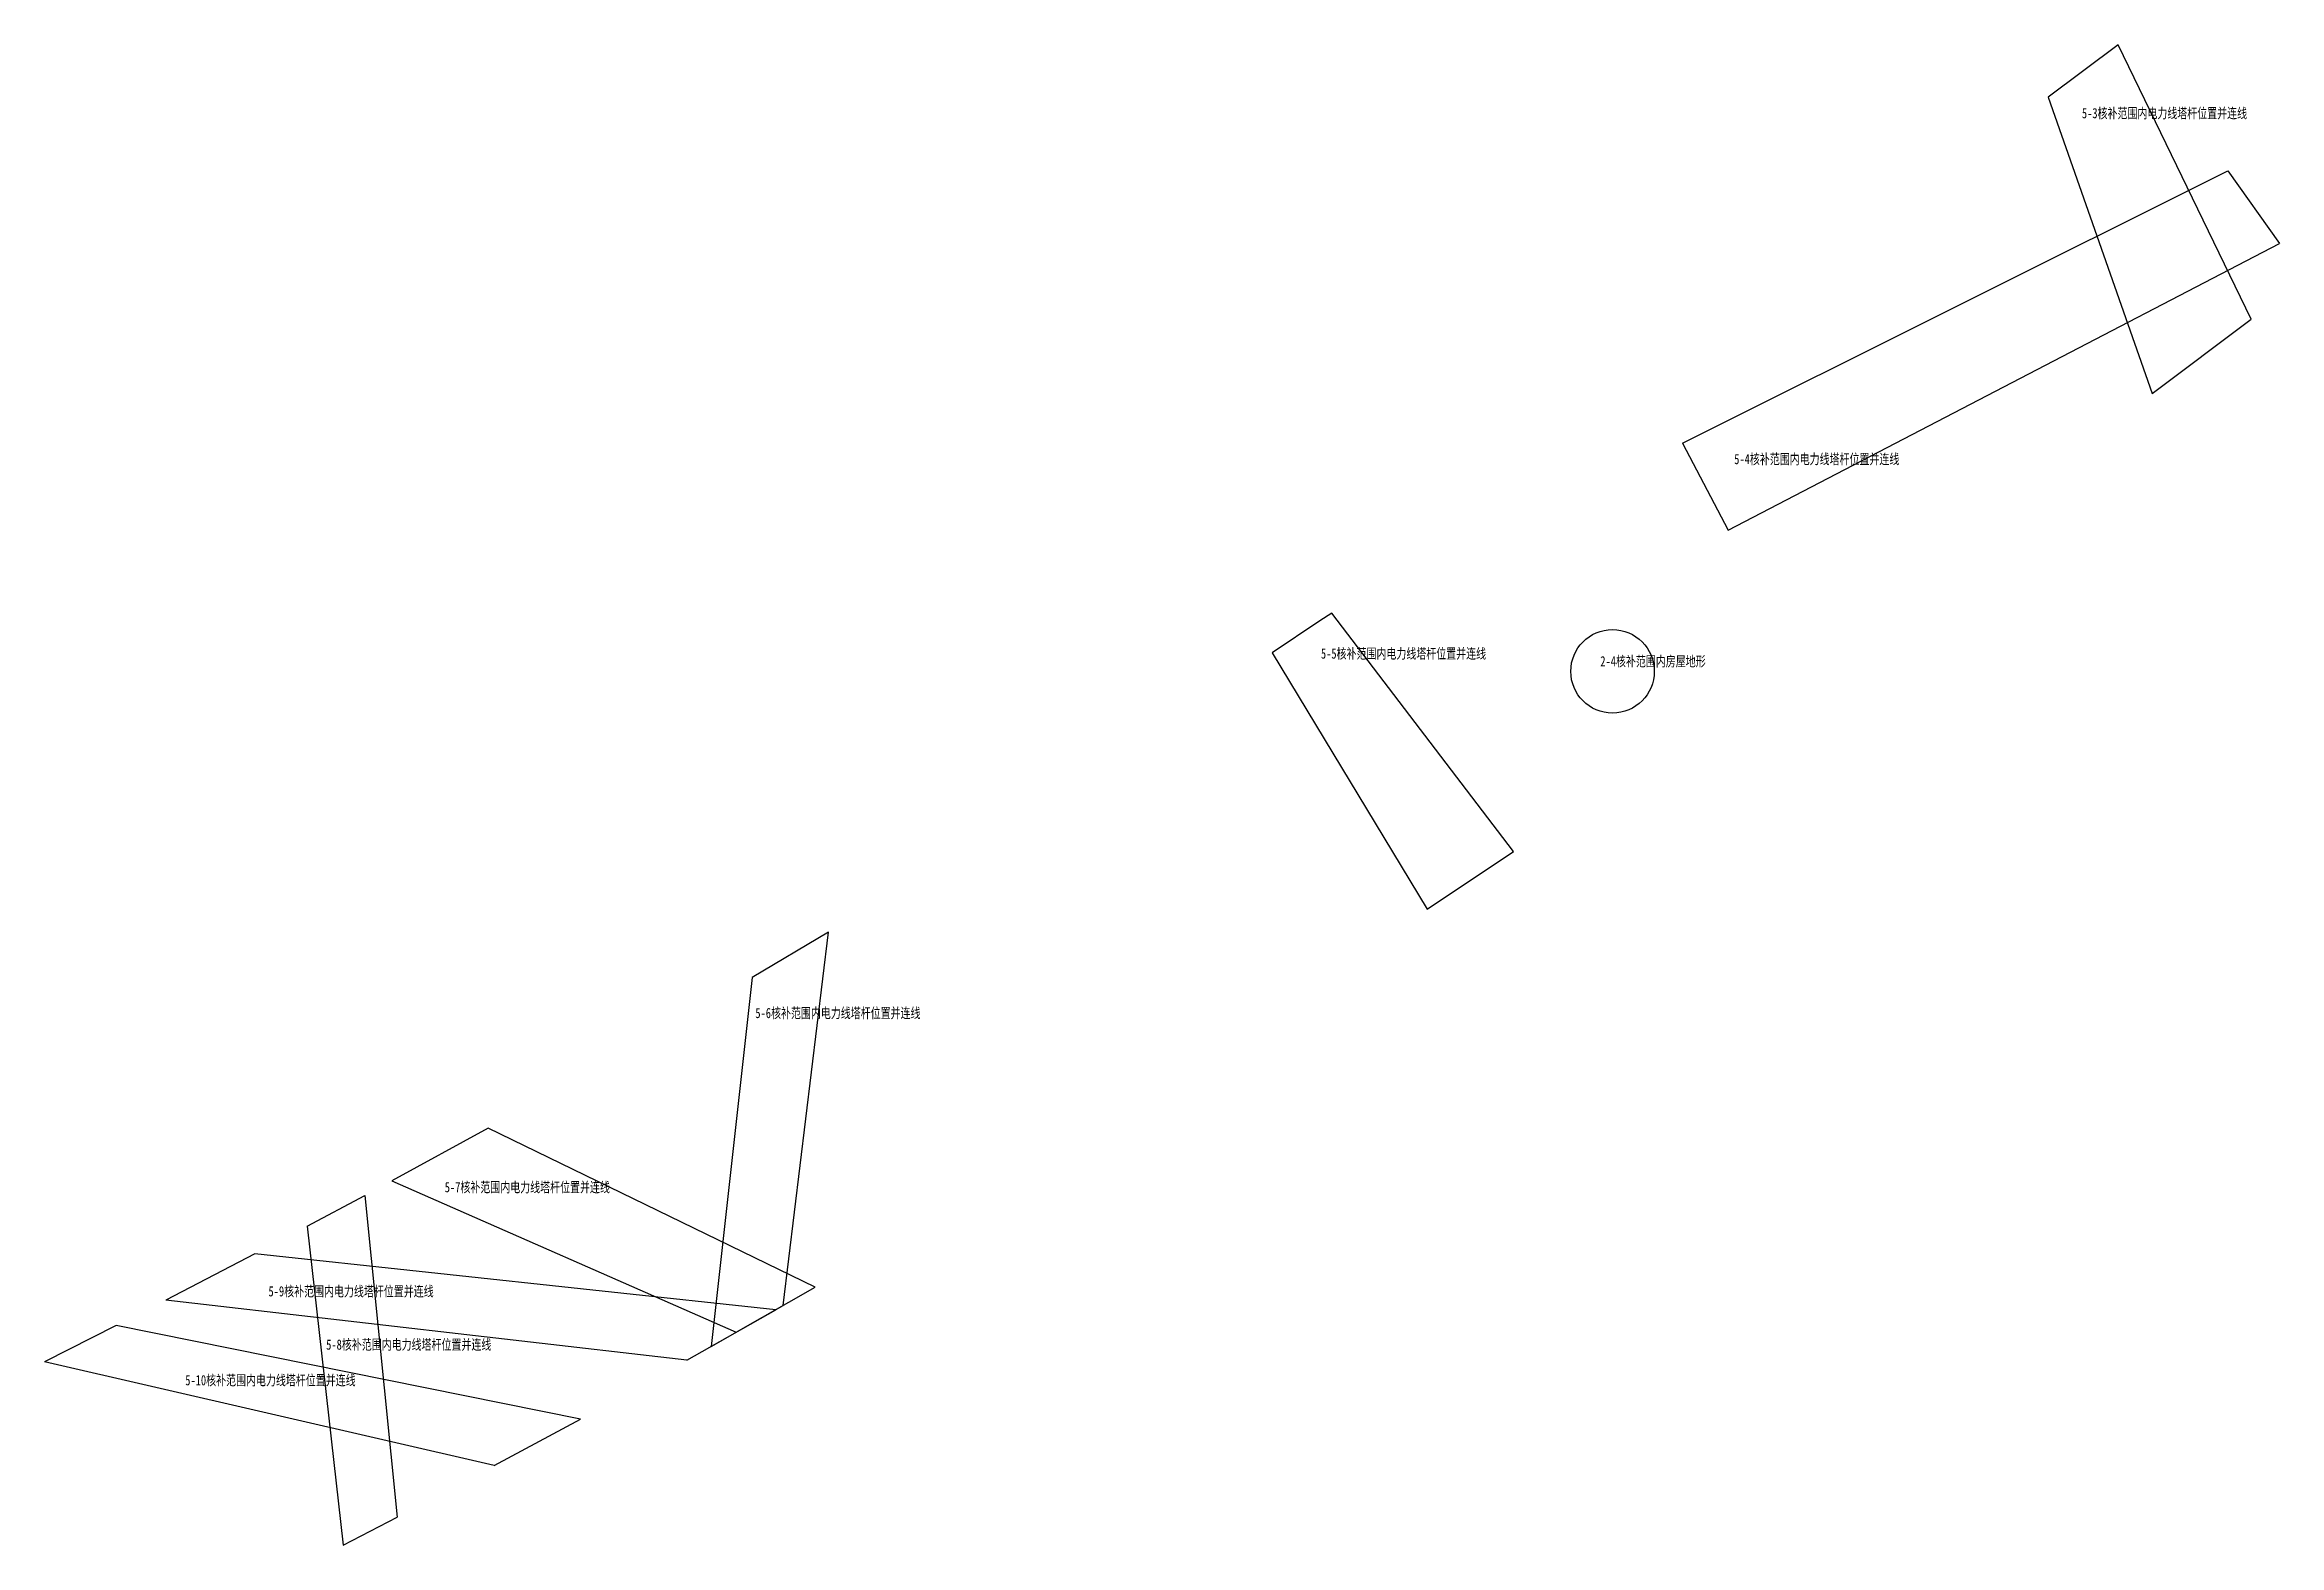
# Model space of a CAD drawing. Header units: metres. Extents: x 495750 to 619444, y 3353134 to 3402720.
# Drawn here: x 615735 to 617266, y 3400310 to 3401338 of the extents above; entities that cross this region are included whole.
import ezdxf

# ---------------------------------------------------------------- set-up
doc = ezdxf.new("R2010")
doc.units = ezdxf.units.M
doc.layers.add('31米范围', color=7, linetype='Continuous')
doc.layers.add('电力线范围', color=7, linetype='Continuous')

msp = doc.modelspace()

# ---------------------------------------------------------------- texts
at = {"width": 0.75}
for s, p in [('5-3核补范围内电力线塔杆位置并连线', (617130.4, 3401287.5)), ('5-4核补范围内电力线塔杆位置并连线', (616892.3, 3401050.6)), ('5-5核补范围内电力线塔杆位置并连线', (616609.3, 3400917.4)), ('2-4核补范围内房屋地形', (616800.6, 3400912.1)), ('5-6核补范围内电力线塔杆位置并连线', (616222, 3400671.2)), ('5-7核补范围内电力线塔杆位置并连线', (616009.3, 3400551.9)), ('5-9核补范围内电力线塔杆位置并连线', (615888.6, 3400480.6)), ('5-8核补范围内电力线塔杆位置并连线', (615928.1, 3400444.1)), ('5-10核补范围内电力线塔杆位置并连线', (615831.6, 3400419.7))]:
    msp.add_text(s, height=7, dxfattribs=at).set_placement(p)

# ---------------------------------------------------------------- linework, layer by layer
at = {"layer": '31米范围'}
msp.add_circle((616809, 3400908.7), 28.6, dxfattribs=at)
at = {"layer": '电力线范围'}
for points in [[(617155.2, 3401337.9), (617107.4, 3401301.9), (617178.6, 3401098.9), (617246.2, 3401149.8), (617155.2, 3401337.9)], [(616856.8, 3401065), (617230.4, 3401251.4)], [(617230.4, 3401251.4), (617265.6, 3401201.7)], [(616888.1, 3401005.4), (617265.6, 3401201.7)], [(616856.8, 3401065), (616888.1, 3401005.4)], [(616608.6, 3400943.2), (616575.8, 3400921.4), (616682, 3400745.8), (616741.1, 3400785.3), (616616.7, 3400948.6), (616608.6, 3400943.2)], [(616219.9, 3400699.1), (616191.7, 3400446.3), (616241, 3400474.3), (616272, 3400730), (616219.9, 3400699.1)], [(615973, 3400559.7), (616208.9, 3400456), (616263, 3400486.9), (616039, 3400595.9), (615973, 3400559.7)], [(615915, 3400528.7), (615954.5, 3400549.7)], [(615954.5, 3400549.7), (615976.8, 3400329.5)], [(615915, 3400528.7), (615939.7, 3400310.1)], [(615879.2, 3400509.7), (615818.3, 3400478.1)], [(616236, 3400471.5), (615879.2, 3400509.7)], [(616175, 3400436.9), (615818.3, 3400478.1)], [(616175, 3400436.9), (616236, 3400471.5)], [(615784.4, 3400460.7), (615735.3, 3400435.7)], [(616102.2, 3400396.6), (615784.4, 3400460.7)], [(616043.2, 3400364.7), (615735.3, 3400435.7)], [(616043.2, 3400364.7), (616102.2, 3400396.6)], [(615939.7, 3400310.1), (615976.8, 3400329.5)]]:
    msp.add_lwpolyline(points, dxfattribs=at)

msp.set_redraw_order([(e.dxf.handle, doc.entitydb.next_handle()) for e in msp.query("TEXT MTEXT ATTDEF DIMENSION ARC_DIMENSION")])  # texts and dimensions are drawn at this point

doc.saveas('drawing.dxf')
